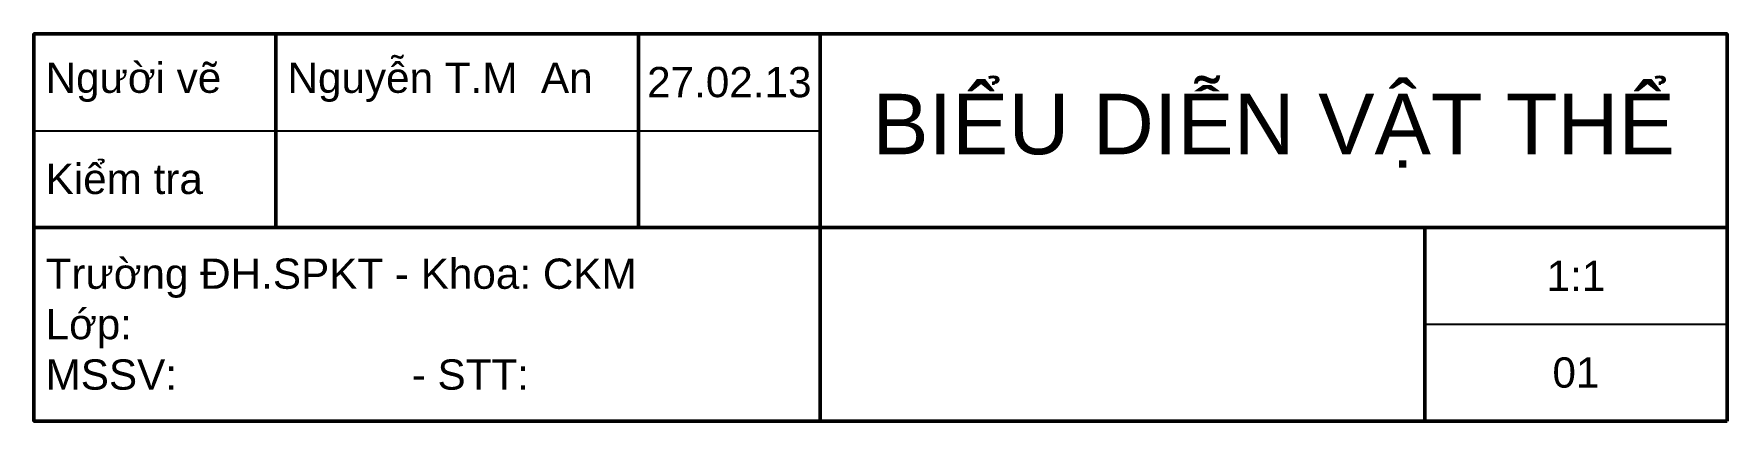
# Paper-space layout 'A1H' of a CAD drawing. Header units: millimetres. Extents: x 7 to 828, y 7 to 581.
# Drawn here: x 687.8 to 827.8, y 6.8 to 38.8 of the extents above; entities that cross this region are included whole.
import ezdxf

# ---------------------------------------------------------------- set-up
doc = ezdxf.new("R2010")
doc.units = ezdxf.units.MM
doc.header["$LTSCALE"] = 0.5
doc.layers.add('BOX', color=5, linetype='Continuous', lineweight=50)
doc.layers.add('TXT', color=114, linetype='Continuous')
doc.styles.add('TXT', font='arial.ttf')

psp = doc.layouts.new('A1H')

# ---------------------------------------------------------------- texts
at = {"layer": 'TXT', "style": 'TXT'}
for s, insert, char_height, width, attachment_point in [(' Ng{\\fArial|b0|i0|c163|p34;ư}ời vẽ', (687.84, 34.82), 2.5, 20, 4), (' Nguyễn T.M  An', (707.84, 34.82), 2.5, 30, 4), ('27.02.13', (745.34, 34.82), 2.5, 15, 5), ('BIỂU DIỄN VẬT THỂ', (790.34, 30.82), 5, 75, 5), (' Kiểm tra', (687.84, 26.82), 2.5, 20, 4), (' Tr{\\fArial|b0|i0|c163|p34;ư}ờng {\\fArial|b0|i0|c238|p34;Đ}H.SPKT - Khoa: CKM\\P Lớp:\\P MSSV:                    - STT: ', (687.84, 14.82), 2.5, 65, 4), ('1:1', (815.34, 18.82), 2.5, 25, 5), ('01', (815.34, 10.82), 2.5, 25, 5)]:
    psp.add_mtext(s, dxfattribs=dict(at, insert=insert, char_height=char_height, width=width, attachment_point=attachment_point))

# ---------------------------------------------------------------- linework, layer by layer
at = {"layer": 'BOX'}
for p, q in [((707.84, 38.82), (707.84, 22.82)), ((737.84, 38.82), (737.84, 22.82)), ((752.84, 38.82), (752.84, 6.82)), ((687.84, 22.82), (827.84, 22.82)), ((802.84, 22.82), (802.84, 6.82))]:
    psp.add_line(p, q, dxfattribs=at)
at = {"layer": 'BOX', "lineweight": -3}
for p, q in [((687.84, 30.82), (752.84, 30.82)), ((802.84, 14.82), (827.84, 14.82))]:
    psp.add_line(p, q, dxfattribs=at)
at = {"layer": 'BOX'}
psp.add_lwpolyline([(827.84, 6.82), (687.84, 6.82), (687.84, 38.82), (827.84, 38.82)], close=True, dxfattribs=at)

psp.set_redraw_order([(e.dxf.handle, doc.entitydb.next_handle()) for e in psp.query("TEXT MTEXT ATTDEF DIMENSION ARC_DIMENSION")])  # texts and dimensions are drawn at this point

doc.saveas('drawing.dxf')
